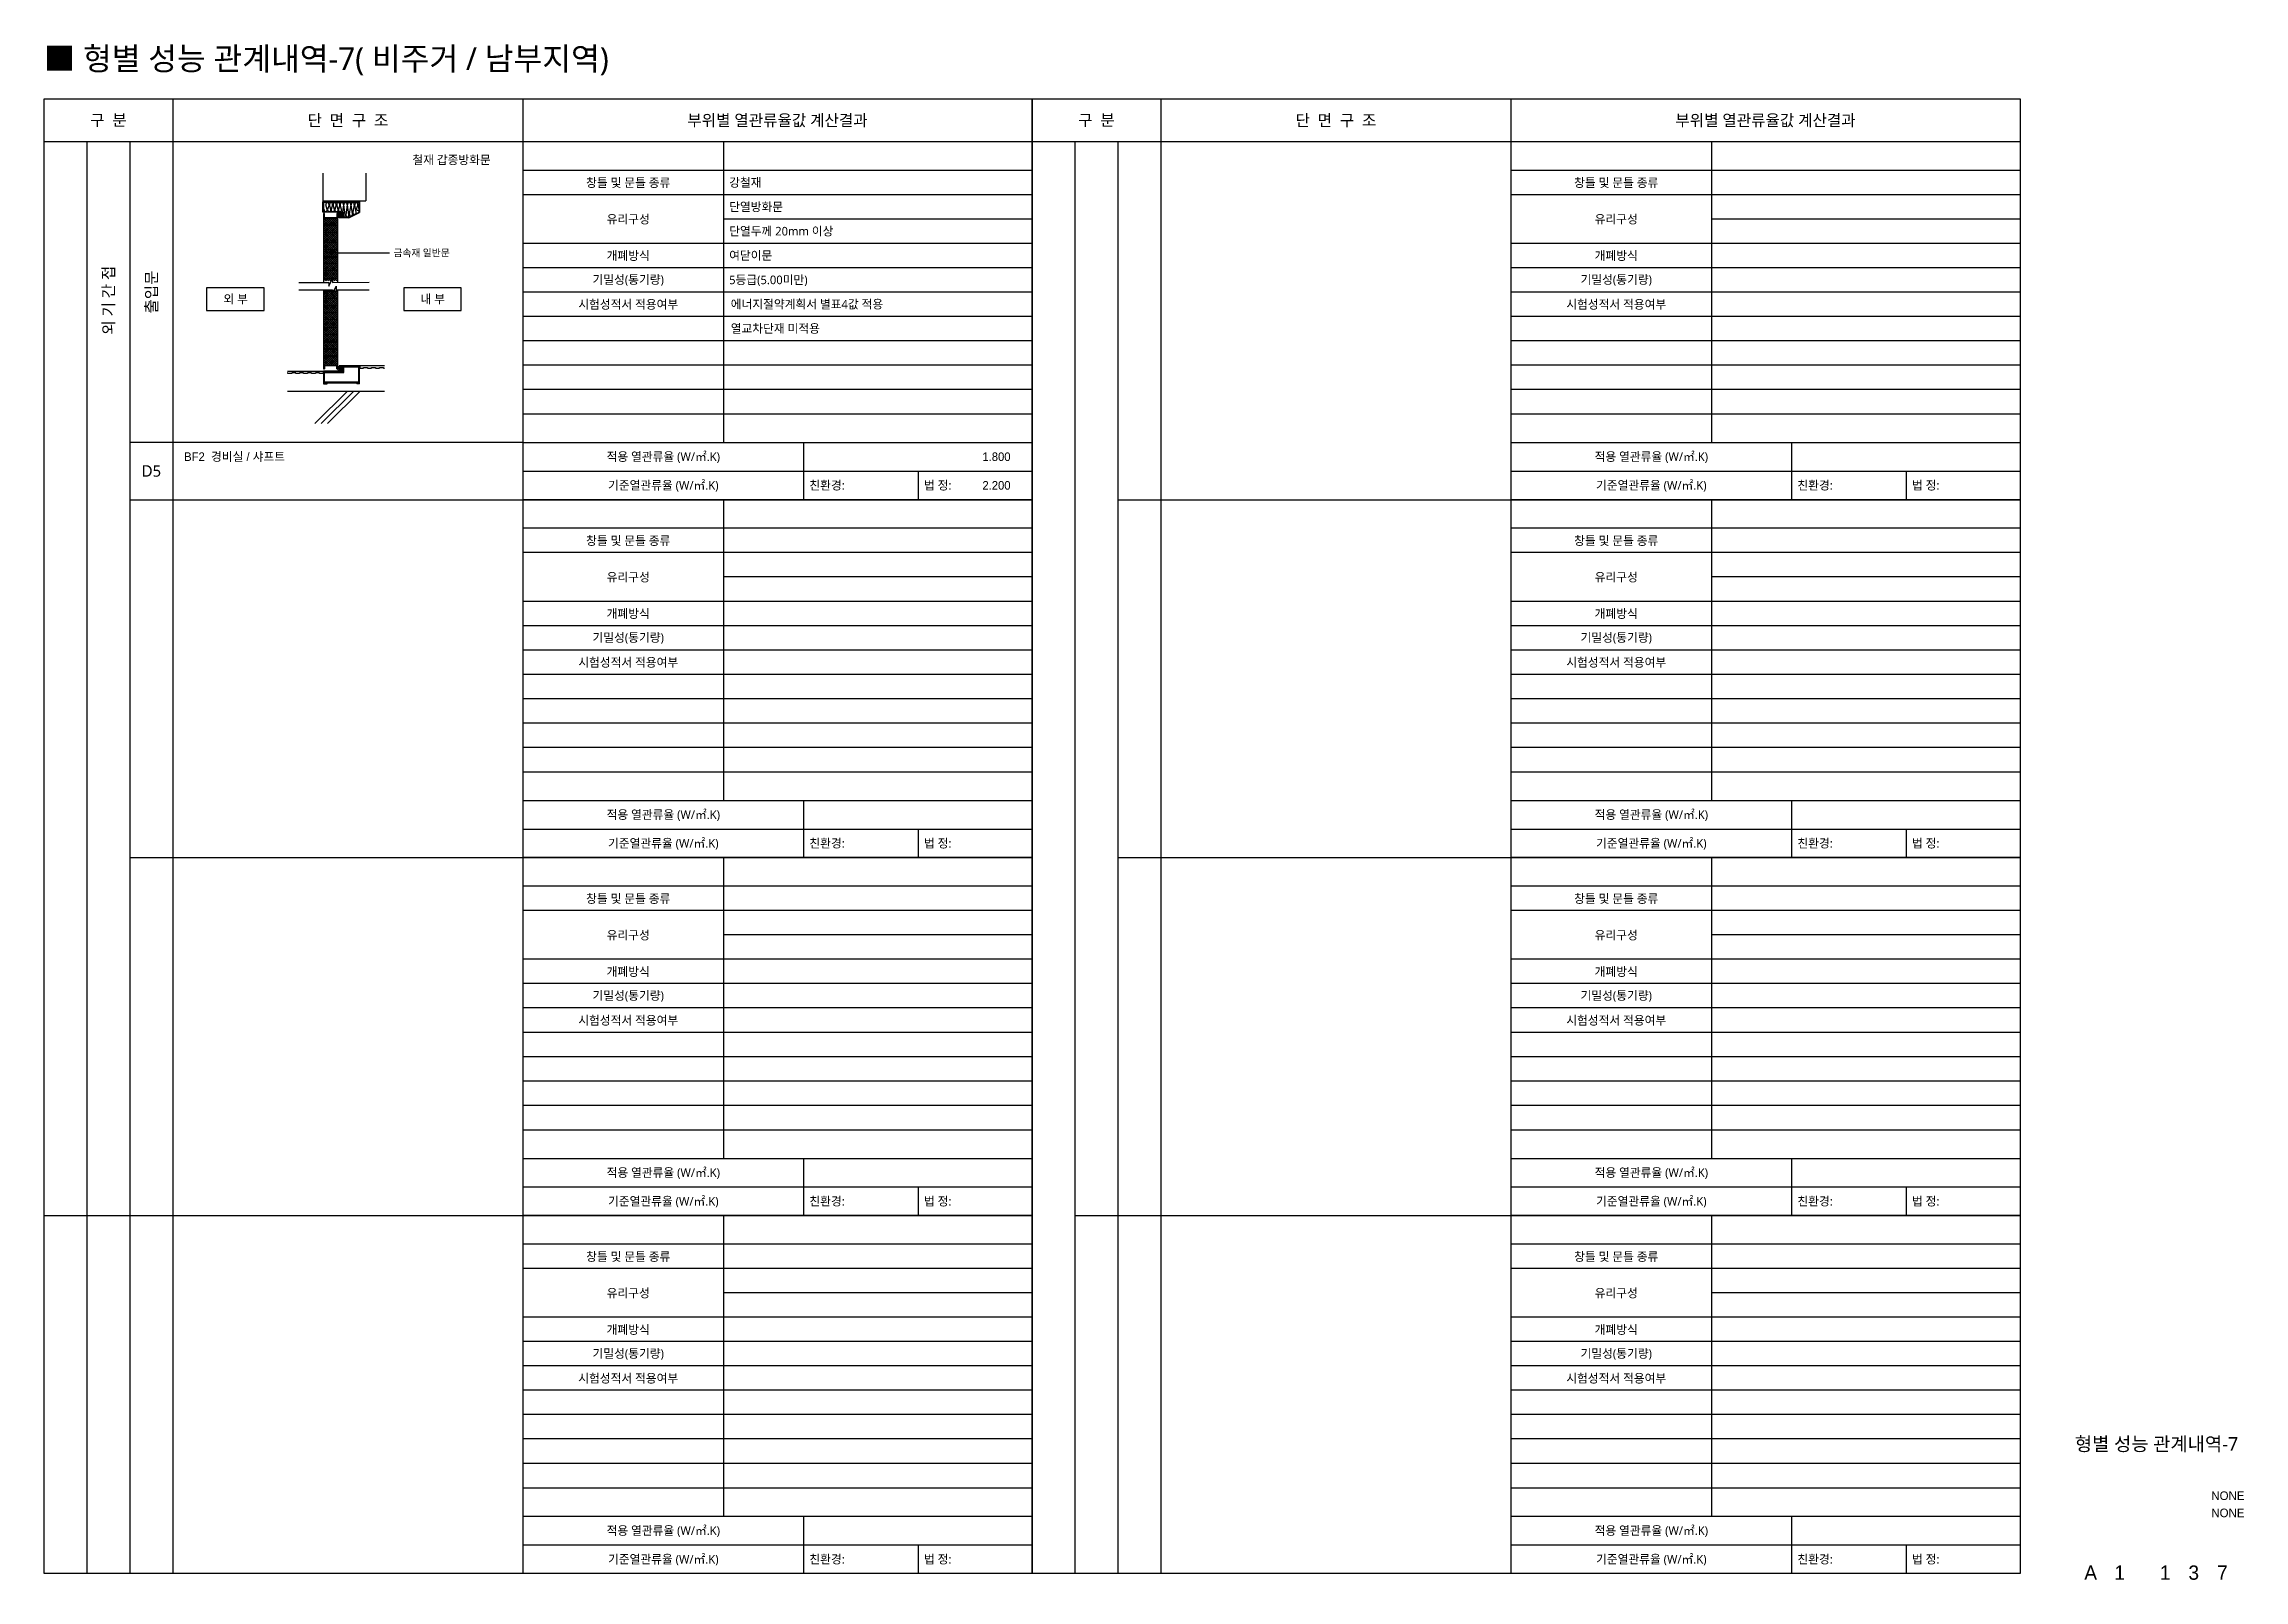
# Model space of a CAD drawing. Header units: millimetres. Extents: x 17329847 to 17386789, y -19727600 to -19720590.
# Drawn here: x 17379107 to 17386789, y -19726992 to -19721628 of the extents above; entities that cross this region are included whole.
import ezdxf
from ezdxf.enums import TextEntityAlignment as Align

# ---------------------------------------------------------------- set-up
doc = ezdxf.new("R2010")
doc.units = ezdxf.units.MM
doc.header["$LTSCALE"] = 100
doc.header["$MEASUREMENT"] = 0
doc.layers.get('0').update_dxf_attribs({"linetype": 'CONTINUOUS'})
doc.layers.get('DEFPOINTS').update_dxf_attribs({"color": 171, "linetype": 'CONTINUOUS'})
for name, color, linetype in [('AA-MKXM', 7, 'CONTINUOUS'), ('AA-XXXX-TEXT', 3, 'CONTINUOUS'), ('ARHT', 6, 'CONTINUOUS'), ('CON', 2, 'CONTINUOUS'), ('DOOR', 6, 'CONTINUOUS'), ('FIN', 6, 'CONTINUOUS'), ('HAT', 253, 'CONTINUOUS'), ('LEADER', 7, 'CONTINUOUS'), ('SYM', 7, 'CONTINUOUS'), ('T-TEXT', 7, 'CONTINUOUS'), ('TEXT', 3, 'CONTINUOUS'), ('TEXT(실명)', 7, 'CONTINUOUS'), ('TEXT-TITLE', 6, 'CONTINUOUS'), ('TEXT-기입', 6, 'CONTINUOUS'), ('TEXT1-일반글씨', 3, 'CONTINUOUS'), ('TEXT2-제목', 7, 'CONTINUOUS'), ('TILE', 254, 'CONTINUOUS'), ('도면폼', 7, 'CONTINUOUS')]:
    doc.layers.add(name, color=color, linetype=linetype)
doc.styles.add('@나눔바른고딕', font='NanumBarunGothic.ttf')
doc.styles.add('CGS', font='cgse', dxfattribs={"bigfont": 'cgs'})
doc.styles.add('굴림', font='')
doc.styles.add('나눔바른고딕', font='NanumBarunGothic.ttf')
doc.styles.get('굴림').set_extended_font_data('Gulim')

msp = doc.modelspace()

# ---------------------------------------------------------------- texts
at = {"layer": 'AA-XXXX-TEXT', "style": '@나눔바른고딕'}
for s, p in [('외 기 간 접', (17379332.4, -19722522.8)), ('출입문', (17379482.4, -19722494.3))]:
    msp.add_text(s, height=40, rotation=90, dxfattribs=at).set_placement(p, align=Align.MIDDLE_CENTER)
at = {"layer": 'AA-XXXX-TEXT', "style": '나눔바른고딕'}
msp.add_text('D5', height=40, dxfattribs=at).set_placement((17379482.4, -19723119.3), align=Align.MIDDLE)
at = {"layer": 'DEFPOINTS', "style": '나눔바른고딕'}
msp.add_text('철재 갑종방화문', height=30, dxfattribs=at).set_placement((17380667.4, -19722032.8), align=Align.MIDDLE_RIGHT)
at = {"layer": 'DEFPOINTS', "style": '굴림'}
msp.add_text('BF2  경비실 / 샤프트', height=30, dxfattribs=at).set_placement((17379596.8, -19723069.1), align=Align.MIDDLE_LEFT)
at = {"layer": 'T-TEXT', "style": '나눔바른고딕'}
msp.add_text('■ 형별 성능 관계내역-7( 비주거 / 남부지역)', height=80, dxfattribs=at).set_placement((17379107.4, -19721719.3))
at = {"layer": 'TEXT', "style": '나눔바른고딕'}
for s, height, p in [('강철재', 30, (17381499.9, -19722111.8)), ('단열방화문', 30, (17381499.9, -19722196.8)), ('금속재 일반문', 25, (17380327.4, -19722357.5)), ('여닫이문', 30, (17381499.9, -19722366.8))]:
    msp.add_text(s, height=height, dxfattribs=at).set_placement(p, align=Align.MIDDLE_LEFT)
at = {"layer": 'TEXT', "color": 6, "style": '나눔바른고딕'}
for s, p in [('단열두께 20mm 이상', (17381499.9, -19722281.8)), ('5등급(5.00미만)', (17381499.9, -19722451.8)), ('에너지절약계획서 별표4값 적용', (17381505.4, -19722536.8)), ('열교차단재 미적용', (17381505.4, -19722621.8))]:
    msp.add_text(s, height=30, dxfattribs=at).set_placement(p, align=Align.MIDDLE_LEFT)
at = {"layer": 'TEXT', "style": '나눔바른고딕'}
for s, p in [('외 부', (17379776.5, -19722519.1)), ('내 부', (17380464.9, -19722519.1))]:
    msp.add_text(s, height=30, dxfattribs=at).set_placement(p, align=Align.MIDDLE_CENTER)
at = {"layer": 'TEXT', "color": 6, "style": '굴림'}
for s, p in [('1.800', (17382482.4, -19723069.3)), ('2.200', (17382482.4, -19723169.3))]:
    msp.add_text(s, height=30, dxfattribs=at).set_placement(p, align=Align.MIDDLE_RIGHT)
at = {"layer": 'TEXT-TITLE', "style": '나눔바른고딕'}
msp.add_text('형별 성능 관계내역-7', height=48, dxfattribs=at).set_placement((17386484, -19726540.5), align=Align.CENTER)
at = {"layer": 'TEXT-기입', "style": 'CGS'}
for p in [(17386675.3, -19726721.3), (17386675.3, -19726781.3)]:
    msp.add_text('NONE', height=30, dxfattribs=at).set_placement(p, align=Align.BOTTOM_LEFT)
for s, p in [('A', (17386254, -19726965.9)), ('1', (17386355.3, -19726965.9)), ('1', (17386514, -19726965.9)), ('3', (17386614, -19726965.9)), ('7', (17386714, -19726965.9))]:
    msp.add_text(s, height=50, dxfattribs=at).set_placement(p, align=Align.MIDDLE_CENTER)
at = {"layer": 'TEXT2-제목', "style": '나눔바른고딕'}
for s, p in [('구  분', (17379332.4, -19721894.3)), ('단  면  구  조', (17380168.6, -19721894.3)), ('부위별 열관류율값 계산결과', (17381668.6, -19721894.3)), ('구  분', (17382782.4, -19721894.3)), ('단  면  구  조', (17383618.6, -19721894.3)), ('부위별 열관류율값 계산결과', (17385118.6, -19721894.3))]:
    msp.add_text(s, height=40, dxfattribs=at).set_placement(p, align=Align.MIDDLE)

# ---------------------------------------------------------------- blocks, each defined once
blk = doc.blocks.new('BOX2')
at = {"layer": '도면폼', "ltscale": 1000}
blk.add_line((1777.5, 0), (0, 0), dxfattribs=at)
at = {"layer": '도면폼', "color": 4, "ltscale": 1000}
for p, q in [((700, 0), (700, -1050)), ((1777.5, -100), (0, -100)), ((0, -950), (1777.5, -950)), ((0, -1050), (1777.5, -1050)), ((980, -1050), (980, -1250)), ((0, -1150), (1777.5, -1150)), ((1380, -1150), (1380, -1250))]:
    blk.add_line(p, q, dxfattribs=at)
at = {"layer": '도면폼', "color": 8}
for p, q in [((1777.5, -185), (0, -185)), ((1777.5, -270), (700, -270)), ((1777.5, -355), (0, -355)), ((1777.5, -440), (0, -440)), ((1777.5, -525), (0, -525)), ((1777.5, -610), (0, -610)), ((1777.5, -695), (0, -695)), ((1777.5, -780), (0, -780)), ((1777.5, -865), (0, -865))]:
    blk.add_line(p, q, dxfattribs=at)
at = {"layer": 'TEXT1-일반글씨', "style": '나눔바른고딕'}
for s, p in [('창틀 및 문틀 종류', (367.5, -142.5)), ('유리구성', (367.5, -270)), ('개폐방식', (367.5, -397.5)), ('기밀성(통기량)', (367.5, -482.5)), ('시험성적서 적용여부', (367.5, -567.5)), ('적용 열관류율 (W/㎡.K)', (490, -1100)), ('기준열관류율 (W/㎡.K)', (490, -1200))]:
    blk.add_text(s, height=30, dxfattribs=at).set_placement(p, align=Align.MIDDLE)
for s, p in [('친환경:', (1000, -1200)), ('법 정:', (1400, -1200))]:
    blk.add_text(s, height=30, dxfattribs=at).set_placement(p, align=Align.MIDDLE_LEFT)

# ---------------------------------------------------------------- hatches: boundary and pattern name
at = {"layer": 'ARHT', "linetype": 'Continuous'}
h = msp.add_hatch(dxfattribs=at)
h.set_pattern_fill('ANSI37', color=8, scale=42.038321, style=0)
h.set_pattern_definition([(45, (17380084.634, -19722750.816), (-3.7157, 3.7157), []), (135, (17380084.634, -19722750.816), (-3.7157, -3.7157), [])])
h.paths.add_polyline_path([(17380132.6, -19722490.7), (17380084.6, -19722490.7), (17380084.6, -19722750.8), (17380132.6, -19722750.8)])
h.paths.add_polyline_path([(17380084.6, -19722236), (17380132.6, -19722236), (17380132.6, -19722454.8), (17380084.6, -19722454.8)])

# ---------------------------------------------------------------- linework, layer by layer
for p, q in [((17380209.5, -19722752.7), (17380210.7, -19722752.7)), ((17380083.4, -19722771.6), (17380082.1, -19722771.6))]:
    msp.add_line(p, q)
at = {"layer": 'AA-MKXM', "color": 7}
for points in [[(17379675.3, -19722559.1), (17379876.2, -19722559.1), (17379876.2, -19722479.1), (17379675.3, -19722479.1)], [(17380363.6, -19722559.1), (17380564.5, -19722559.1), (17380564.5, -19722479.1), (17380363.6, -19722479.1)]]:
    msp.add_lwpolyline(points, close=True, dxfattribs=at)
at = {"layer": 'ARHT', "color": 8}
for p, q in [((17380096.3, -19722206), (17380091.6, -19722190.3)), ((17380102.6, -19722190.3), (17380097.9, -19722206)), ((17380108.9, -19722206), (17380104.2, -19722190.3)), ((17380115.2, -19722190.3), (17380110.5, -19722206)), ((17380121.5, -19722206), (17380116.8, -19722190.3)), ((17380127.8, -19722190.3), (17380123.1, -19722206)), ((17380134.1, -19722206), (17380129.4, -19722190.3)), ((17380140.4, -19722190.3), (17380135.7, -19722206)), ((17380146.7, -19722206), (17380142, -19722190.3)), ((17380153.1, -19722190.3), (17380149.8, -19722213.9)), ((17380159.4, -19722224.9), (17380154.6, -19722190.3)), ((17380165.7, -19722190.3), (17380160.9, -19722224.9)), ((17380172, -19722224.9), (17380167.2, -19722190.3)), ((17380178.3, -19722190.3), (17380173.5, -19722221.1)), ((17380184.6, -19722221.1), (17380179.9, -19722190.3)), ((17380190.9, -19722190.3), (17380186.2, -19722215.2)), ((17380197.2, -19722215.2), (17380192.5, -19722190.3)), ((17380203.5, -19722190.3), (17380198.8, -19722202.2)), ((17380207.6, -19722208.8), (17380205.1, -19722190.3))]:
    msp.add_line(p, q, dxfattribs=at)
at = {"layer": 'ARHT', "color": 8, "linetype": 'Continuous'}
for p, q in [((17380132.6, -19722261.2), (17380084.6, -19722261.2)), ((17380132.6, -19722286.4), (17380084.6, -19722286.4)), ((17380132.6, -19722320.5), (17380084.6, -19722320.5)), ((17380132.6, -19722345.7), (17380084.6, -19722345.7)), ((17380132.6, -19722370.9), (17380084.6, -19722370.9)), ((17380132.6, -19722396.1), (17380084.6, -19722396.1)), ((17380132.6, -19722421.4), (17380084.6, -19722421.4)), ((17380132.6, -19722446.6), (17380084.6, -19722446.6)), ((17380132.6, -19722491.8), (17380084.6, -19722491.8)), ((17380132.6, -19722517), (17380084.6, -19722517)), ((17380132.6, -19722542.2), (17380084.6, -19722542.2)), ((17380132.6, -19722567.4), (17380084.6, -19722567.4)), ((17380132.6, -19722592.7), (17380084.6, -19722592.7)), ((17380132.6, -19722617.9), (17380084.6, -19722617.9)), ((17380132.6, -19722643.1), (17380084.6, -19722643.1)), ((17380132.6, -19722668.3), (17380084.6, -19722668.3)), ((17380132.6, -19722693.6), (17380084.6, -19722693.6)), ((17380132.6, -19722718.8), (17380084.6, -19722718.8))]:
    msp.add_line(p, q, dxfattribs=at)
for points in [[(17380141.2, -19722231.6, 0.20352), (17380140.8, -19722230.9), (17380139.7, -19722230.9, 0.20352), (17380139.3, -19722231.6, 0.20352), (17380139, -19722230.9), (17380136.2, -19722230.9, -0.322604), (17380136.2, -19722215.8), (17380150.2, -19722215.8), (17380150.2, -19722230.9), (17380149.2, -19722230.9, 0.20352), (17380148.9, -19722231.6, 0.20352), (17380148.5, -19722230.9), (17380147.3, -19722230.9, 0.20352), (17380146.9, -19722231.6, 0.20352), (17380146.6, -19722230.9), (17380145.4, -19722230.9, 0.20352), (17380145, -19722231.6, 0.20352), (17380144.6, -19722230.9), (17380143.4, -19722230.9, 0.20352), (17380143.1, -19722231.6, 0.20352), (17380142.7, -19722230.9), (17380141.5, -19722230.9, 0.20352)], [(17380139.4, -19722227.8), (17380138.1, -19722227.8, -0.275186), (17380138.1, -19722218.9), (17380139.4, -19722218.9, -0.414214), (17380140.6, -19722220.2), (17380140.6, -19722226.5, -0.414214)], [(17380144.7, -19722227.8, -0.414214), (17380143.5, -19722226.5), (17380143.5, -19722220.2, -0.414214), (17380144.7, -19722218.9), (17380146, -19722218.9, -0.414214), (17380147.2, -19722220.2), (17380147.2, -19722226.5, -0.414214), (17380146, -19722227.8)], [(17380141.2, -19722755.2, -0.20352), (17380140.8, -19722755.9), (17380139.7, -19722755.9, -0.20352), (17380139.3, -19722755.2, -0.20352), (17380139, -19722755.9), (17380136.2, -19722755.9, 0.322604), (17380136.2, -19722771), (17380150.2, -19722771), (17380150.2, -19722755.9), (17380149.2, -19722755.9, -0.20352), (17380148.9, -19722755.2, -0.20352), (17380148.5, -19722755.9), (17380147.3, -19722755.9, -0.20352), (17380146.9, -19722755.2, -0.20352), (17380146.6, -19722755.9), (17380145.4, -19722755.9, -0.20352), (17380145, -19722755.2, -0.20352), (17380144.6, -19722755.9), (17380143.4, -19722755.9, -0.20352), (17380143.1, -19722755.2, -0.20352), (17380142.7, -19722755.9), (17380141.5, -19722755.9, -0.20352)], [(17380139.4, -19722759), (17380138.1, -19722759, 0.275186), (17380138.1, -19722767.8), (17380139.4, -19722767.8, 0.414214), (17380140.6, -19722766.6), (17380140.6, -19722760.2, 0.414214)], [(17380144.7, -19722759, 0.414214), (17380143.5, -19722760.2), (17380143.5, -19722766.6, 0.414214), (17380144.7, -19722767.8), (17380146, -19722767.8, 0.414214), (17380147.2, -19722766.6), (17380147.2, -19722760.2, 0.414214), (17380146, -19722759)]]:
    msp.add_lwpolyline(points, format="xyb", close=True, dxfattribs=at)
at = {"layer": 'ARHT', "color": 8}
for centre, start, end in [((17380090.8, -19722207.7), 163.30076, 16.69924), ((17380097.1, -19722188.6), 343.30076, 196.69924), ((17380103.4, -19722207.7), 163.30076, 16.69924), ((17380109.7, -19722188.6), 343.30076, 196.69924), ((17380116, -19722207.7), 163.30076, 16.69924), ((17380122.3, -19722188.6), 343.30076, 196.69924), ((17380128.6, -19722207.7), 163.30076, 16.69924), ((17380134.9, -19722188.6), 343.30076, 196.69924), ((17380141.2, -19722207.7), 163.30076, 16.69924), ((17380147.5, -19722188.6), 343.30076, 196.69924), ((17380153.8, -19722226.6), 252.48046, 16.69924), ((17380160.1, -19722188.6), 343.30076, 196.69924), ((17380166.5, -19722226.6), 163.30076, 16.69924), ((17380172.8, -19722188.6), 343.30076, 196.69924), ((17380179.1, -19722222.7), 163.30076, 16.69924), ((17380185.4, -19722188.6), 343.30076, 196.69924), ((17380191.7, -19722216.8), 163.30076, 16.69924), ((17380198, -19722188.6), 343.30076, 196.69924), ((17380204.3, -19722203.8), 163.30076, 305.07833), ((17380210.6, -19722188.6), 121.32976, 196.69924)]:
    msp.add_arc(centre, 5.76, start, end, dxfattribs=at)
at = {"layer": 'CON'}
for p, q in [((17380081.5, -19722079.1), (17380081.5, -19722176)), ((17380231.5, -19722079.1), (17380231.5, -19722176)), ((17380081.5, -19722176), (17380231.5, -19722176)), ((17379957.4, -19722840.4), (17380296.7, -19722840.4))]:
    msp.add_line(p, q, dxfattribs=at)
at = {"layer": 'DOOR', "color": 4}
for p, q in [((17380081.5, -19722215.8), (17380081.5, -19722178)), ((17380081.5, -19722178), (17380096, -19722178)), ((17380150.2, -19722215.8), (17380081.5, -19722215.8)), ((17380083.4, -19722179.9), (17380083.4, -19722213.9)), ((17380108.6, -19722179.9), (17380083.4, -19722179.9)), ((17380207, -19722181.7), (17380083.4, -19722181.7)), ((17380083.4, -19722213.9), (17380152.1, -19722213.9)), ((17380083.4, -19722219.6), (17380083.4, -19722460.5)), ((17380087.2, -19722219.6), (17380083.4, -19722219.6)), ((17380084.6, -19722460.5), (17380084.6, -19722220.8)), ((17380085.9, -19722220.8), (17380084.6, -19722220.8)), ((17380085.9, -19722179.9), (17380207, -19722179.9)), ((17380085.9, -19722234.7), (17380085.9, -19722220.8)), ((17380087.2, -19722234.7), (17380087.2, -19722219.6)), ((17380096, -19722178), (17380096, -19722179.9)), ((17380130, -19722219.6), (17380130, -19722234.7)), ((17380133.8, -19722219.6), (17380130, -19722219.6)), ((17380131.3, -19722220.8), (17380131.3, -19722234.7)), ((17380132.6, -19722220.8), (17380131.3, -19722220.8)), ((17380132.6, -19722220.8), (17380132.6, -19722460.4)), ((17380133.8, -19722460.4), (17380133.8, -19722219.6)), ((17380150.2, -19722230.9), (17380150.2, -19722215.8)), ((17380152.1, -19722213.9), (17380152.1, -19722232.8)), ((17380171.7, -19722232.8), (17380207.6, -19722215.8)), ((17380171.7, -19722234.7), (17380209.5, -19722216.6)), ((17380207.6, -19722179.9), (17380184.3, -19722179.9)), ((17380196.9, -19722178), (17380209.5, -19722178)), ((17380196.9, -19722179.9), (17380196.9, -19722178)), ((17380207, -19722179.9), (17380207, -19722181.7)), ((17380207.6, -19722215.8), (17380207.6, -19722179.9)), ((17380209.5, -19722178), (17380209.5, -19722216.6)), ((17380084.6, -19722236), (17380132.6, -19722236)), ((17380131.3, -19722234.7), (17380085.9, -19722234.7)), ((17380137.6, -19722230.9), (17380150.2, -19722230.9)), ((17380137.6, -19722234.7), (17380137.6, -19722230.9)), ((17380171.7, -19722234.7), (17380137.6, -19722234.7)), ((17380139.5, -19722232.8), (17380171.7, -19722232.8)), ((17380152.1, -19722232.8), (17380139.5, -19722232.8)), ((17380083.4, -19722486.9), (17380083.4, -19722762.2)), ((17380084.6, -19722760.9), (17380084.6, -19722486.9)), ((17380132.6, -19722486.9), (17380132.6, -19722760.9)), ((17380133.8, -19722762.2), (17380133.8, -19722486.9)), ((17380083.4, -19722762.2), (17380087.2, -19722762.2)), ((17380084.6, -19722750.8), (17380132.6, -19722750.8)), ((17380084.6, -19722760.9), (17380085.9, -19722760.9)), ((17380131.3, -19722752.1), (17380085.9, -19722752.1)), ((17380085.9, -19722752.1), (17380085.9, -19722760.9)), ((17380087.2, -19722752.1), (17380087.2, -19722762.2)), ((17380130, -19722762.2), (17380130, -19722752.1)), ((17380130, -19722762.2), (17380133.8, -19722762.2)), ((17380131.3, -19722760.9), (17380131.3, -19722752.1)), ((17380131.3, -19722760.9), (17380132.6, -19722760.9)), ((17380209.5, -19722752.1), (17380137.6, -19722752.1)), ((17380137.6, -19722752.1), (17380137.6, -19722755.9)), ((17380137.6, -19722755.9), (17380150.2, -19722755.9)), ((17380139.5, -19722754), (17380207.6, -19722754)), ((17380150.2, -19722755.9), (17380150.2, -19722771)), ((17380152.1, -19722772.9), (17380152.1, -19722754)), ((17380154.1, -19722756), (17380205.6, -19722756)), ((17380154.1, -19722774.9), (17380154.1, -19722756)), ((17380205.6, -19722756), (17380205.6, -19722811.2)), ((17380207.6, -19722754), (17380207.6, -19722813.2)), ((17380209.5, -19722815.1), (17380209.5, -19722752.1)), ((17380150.2, -19722771), (17380083.4, -19722771)), ((17380083.4, -19722771), (17380083.4, -19722815.1)), ((17380083.4, -19722815.1), (17380096, -19722815.1)), ((17380085.3, -19722772.9), (17380152.1, -19722772.9)), ((17380085.3, -19722813.2), (17380085.3, -19722772.9)), ((17380096, -19722813.2), (17380085.3, -19722813.2)), ((17380087.3, -19722774.9), (17380154.1, -19722774.9)), ((17380087.3, -19722811.2), (17380087.3, -19722774.9)), ((17380087.3, -19722811.2), (17380205.6, -19722811.2)), ((17380204.9, -19722809.3), (17380087.9, -19722809.3)), ((17380087.9, -19722809.3), (17380087.9, -19722811.2)), ((17380096, -19722813.2), (17380096, -19722811.2)), ((17380096, -19722815.1), (17380096, -19722813.2)), ((17380199.4, -19722813.2), (17380199.4, -19722811.2)), ((17380207.6, -19722813.2), (17380199.4, -19722813.2)), ((17380199.4, -19722813.2), (17380199.4, -19722815.1)), ((17380209.5, -19722815.1), (17380199.4, -19722815.1)), ((17380204.9, -19722811.2), (17380204.9, -19722809.3))]:
    msp.add_line(p, q, dxfattribs=at)
at = {"layer": 'FIN'}
for p, q in [((17379957.4, -19722771), (17380082.1, -19722771)), ((17379958.5, -19722776.7), (17379957.4, -19722776.7)), ((17379958.5, -19722778.6), (17379958.5, -19722776.7)), ((17379972.4, -19722778.6), (17379958.5, -19722778.6)), ((17379972.4, -19722778.6), (17379968.6, -19722778.6)), ((17379986.3, -19722776.7), (17379972.4, -19722776.7)), ((17379972.4, -19722776.7), (17379972.4, -19722778.6)), ((17379972.4, -19722776.7), (17379972.4, -19722778.6)), ((17379986.3, -19722778.6), (17379986.3, -19722776.7)), ((17380000.1, -19722778.6), (17379986.3, -19722778.6)), ((17380000.1, -19722778.6), (17379996.4, -19722778.6)), ((17380014, -19722776.7), (17380000.1, -19722776.7)), ((17380000.1, -19722776.7), (17380000.1, -19722778.6)), ((17380000.1, -19722776.7), (17380000.1, -19722778.6)), ((17380014, -19722778.6), (17380014, -19722776.7)), ((17380027.9, -19722778.6), (17380014, -19722778.6)), ((17380041.8, -19722776.7), (17380027.9, -19722776.7)), ((17380027.9, -19722776.7), (17380027.9, -19722778.6)), ((17380041.8, -19722778.6), (17380041.8, -19722776.7)), ((17380055.6, -19722778.6), (17380041.8, -19722778.6)), ((17380069.5, -19722776.7), (17380055.6, -19722776.7)), ((17380055.6, -19722776.7), (17380055.6, -19722778.6)), ((17380069.5, -19722778.6), (17380069.5, -19722776.7)), ((17380082.1, -19722778.6), (17380069.5, -19722778.6)), ((17380082.1, -19722771), (17380082.1, -19722778.6))]:
    msp.add_line(p, q, dxfattribs=at)
msp.add_lwpolyline([(17380296.5, -19722752.1), (17380210.7, -19722752.1), (17380210.7, -19722759.6), (17380223.4, -19722759.6), (17380223.4, -19722757.8), (17380237.2, -19722757.8), (17380237.2, -19722759.6), (17380251.1, -19722759.6), (17380251.1, -19722757.8), (17380265, -19722757.8), (17380265, -19722759.6), (17380278.9, -19722759.6), (17380278.9, -19722757.8), (17380292.7, -19722757.8), (17380292.7, -19722759.6), (17380296.5, -19722759.6)], dxfattribs=at)
at = {"layer": 'HAT', "color": 9}
for p, q in [((17380053.3, -19722953.8), (17380166.7, -19722840.4)), ((17380075.6, -19722953.8), (17380189, -19722840.4)), ((17380097.9, -19722953.8), (17380211.3, -19722840.4))]:
    msp.add_line(p, q, dxfattribs=at)
at = {"layer": 'LEADER'}
msp.add_line((17380110.6, -19722357.5), (17380314, -19722357.5), dxfattribs=at)
at = {"layer": 'SYM'}
for points in [[(17379997.7, -19722460.8), (17380101.6, -19722460.5), (17380101.5, -19722474.2), (17380114.5, -19722446.8), (17380114.4, -19722460.5), (17380243.1, -19722460.2)], [(17379997.7, -19722487.1), (17380115.2, -19722486.9), (17380115.1, -19722500.6), (17380128.1, -19722473.2), (17380128, -19722486.9), (17380243.1, -19722486.6)]]:
    msp.add_lwpolyline(points, dxfattribs=at)
at = {"layer": 'TEXT(실명)', "const_width": 10}
msp.add_lwpolyline([(17380115.6, -19722357.5, -1), (17380105.6, -19722357.5, -1)], format="xyb", close=True, dxfattribs=at)
at = {"layer": 'TILE'}
msp.add_line((17380150.1, -19722230.9), (17380150.2, -19722230.8), dxfattribs=at)
at = {"layer": '도면폼'}
for p, q in [((17379557.4, -19721819.3), (17379557.4, -19726969.3)), ((17380779.9, -19721819.3), (17380779.9, -19726969.3)), ((17383007.4, -19721819.3), (17383007.4, -19726969.3)), ((17384229.9, -19721819.3), (17384229.9, -19726969.3)), ((17386007.4, -19721969.3), (17382557.4, -19721969.3)), ((17382707.4, -19721969.3), (17382707.4, -19726969.3)), ((17382857.4, -19721969.3), (17382857.4, -19726969.3)), ((17382857.4, -19723219.3), (17386007.4, -19723219.3)), ((17382857.4, -19724469.3), (17386007.4, -19724469.3)), ((17382707.4, -19725719.3), (17386007.4, -19725719.3))]:
    msp.add_line(p, q, dxfattribs=at)
at = {"layer": '도면폼', "ltscale": 1000}
for p, q in [((17382557.4, -19721969.3), (17379107.4, -19721969.3)), ((17379257.4, -19721969.3), (17379257.4, -19726969.3)), ((17379407.4, -19721969.3), (17379407.4, -19726969.3)), ((17379407.4, -19723219.3), (17382557.4, -19723219.3)), ((17379407.4, -19724469.3), (17382557.4, -19724469.3)), ((17379107.4, -19725719.3), (17382557.4, -19725719.3))]:
    msp.add_line(p, q, dxfattribs=at)
at = {"layer": '도면폼', "color": 4, "ltscale": 1000}
msp.add_line((17380779.9, -19723019.3), (17379407.4, -19723019.3), dxfattribs=at)
at = {"layer": '도면폼'}
for points in [[(17379107.4, -19721819.3), (17382557.4, -19721819.3), (17382557.4, -19726969.3), (17379107.4, -19726969.3)], [(17382557.4, -19721819.3), (17386007.4, -19721819.3), (17386007.4, -19726969.3), (17382557.4, -19726969.3)]]:
    msp.add_lwpolyline(points, close=True, dxfattribs=at)

# ---------------------------------------------------------------- block references
at = {"layer": 'TEXT'}
for p in [(17380779.9, -19721969.3), (17384229.9, -19721969.3), (17380779.9, -19723219.3), (17384229.9, -19723219.3), (17380779.9, -19724469.3), (17384229.9, -19724469.3), (17380779.9, -19725719.3), (17384229.9, -19725719.3)]:
    msp.add_blockref('BOX2', p, dxfattribs=at)

msp.set_redraw_order([(e.dxf.handle, doc.entitydb.next_handle()) for e in msp.query("TEXT MTEXT ATTDEF DIMENSION ARC_DIMENSION")])  # texts and dimensions are drawn at this point

doc.saveas('drawing.dxf')
